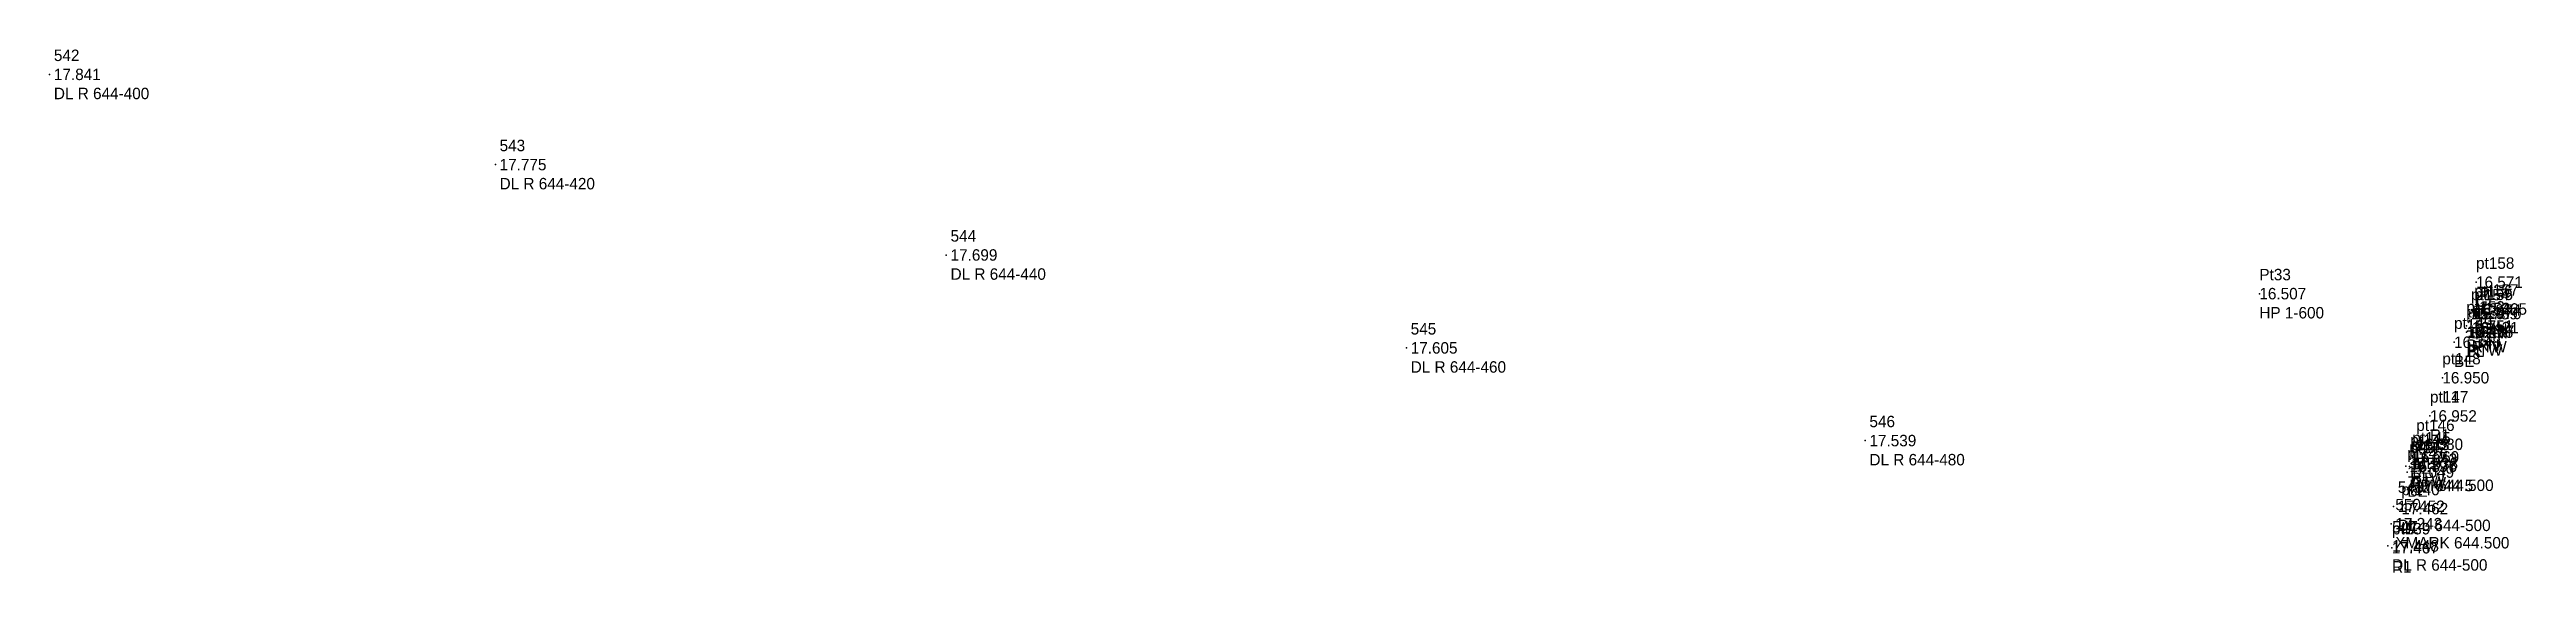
# Model space of a CAD drawing. Header units: metres. Extents: x 169978 to 830021, y 964681 to 1014880.
# Drawn here: x 177983.2 to 178091.4, y 975551.8 to 975574.7 of the extents above; entities that cross this region are included whole.
import ezdxf

# ---------------------------------------------------------------- set-up
doc = ezdxf.new("R2010")
doc.units = ezdxf.units.M

msp = doc.modelspace()

# ---------------------------------------------------------------- texts
at = {"layer": 'MDU TO TCNMEJ TO TN CS 644 500 To 645 700 UL & DL_SurveyPoint', "color": 7, "char_height": 0.5, "attachment_point": 4}
for s, insert, width in [('pt158\\P16.571\\PGL', (178089.18, 975564.52, 16.57), 3), ('pt153\\P15.751\\PDRN', (178088.76, 975562.61, 15.75), 3), ('pt154\\P15.759\\PDRN', (178088.96, 975563.15, 15.76), 3), ('pt152\\P16.421\\PRTW', (178089, 975562.54, 16.42), 3), ('pt156\\P16.974\\PDRN', (178089.1, 975563.31, 16.97), 3), ('pt155\\P16.970\\PDRN', (178089.12, 975563.16, 16.97), 3), ('pt157\\P16.465\\PGL', (178089.36, 975563.35, 16.46), 3), ('pt149\\P16.348\\PBE', (178088.22, 975561.9, 16.35), 3), ('pt150\\P16.276\\PFL', (178088.76, 975562.34, 16.28), 3), ('pt151\\P16.427\\PRTW', (178088.81, 975562.39, 16.43), 3), ('pt148\\P16.950\\PL1', (178087.71, 975560.35, 16.95), 3), ('pt147\\P16.952\\PR1', (178087.17, 975558.68, 16.95), 3), ('pt146\\P16.380\\PBE', (178086.57, 975557.44, 16.38), 3), ('pt141\\P17.049\\PBE', (178086.18, 975556.23, 17.05), 3), ('pt142\\P16.797\\PHP 644 5', (178086.27, 975556.47, 16.8), 4.5), ('pt144\\P17.043\\PRTW ', (178086.31, 975556.79, 17.04), 3), ('pt143\\P17.038\\PRTW ', (178086.35, 975556.6, 17.04), 3), ('pt145\\P16.269\\PFL', (178086.4, 975556.89, 16.27), 3), ('pt140\\P17.462\\PL1', (178085.92, 975554.63, 17.46), 3), ('pt139\\P17.467\\PR1', (178085.51, 975552.92, 17.47), 3)]:
    msp.add_mtext(s, dxfattribs=dict(at, insert=insert, width=width))
at = {"layer": 'MDU TO TN 3MVN TOMLMR  CH 0-400 TO 5-800_SurveyPoint', "color": 7, "insert": (178079.72, 975564.02, 16.51), "char_height": 0.5, "width": 4.5, "attachment_point": 4}
msp.add_mtext('Pt33\\P16.507\\PHP 1-600', dxfattribs=at)
at = {"layer": 'MEJ TO TN CH635-600 TOCH647-200_Survey', "char_height": 0.5, "attachment_point": 4}
for s, insert, width in [(' 542\\P 17.841\\P DL R 644-400', (177983.24, 975573.6, 17.84), 6.5), (' 543\\P 17.775\\P DL R 644-420', (178002.7, 975569.66, 17.77), 6.5), (' 544\\P 17.699\\P DL R 644-440', (178022.39, 975565.71, 17.7), 6.5), (' 545\\P 17.605\\P DL R 644-460', (178042.48, 975561.65, 17.6), 6.5), (' 546\\P 17.539\\P DL R 644-480', (178062.51, 975557.6, 17.54), 6.5), (' 549\\P 16.876\\P HM 644.500', (178086.12, 975556.48, 16.88), 5.5), (' 550\\P 17.243\\P XMARK 644.500', (178085.47, 975553.97, 17.24), 7), (' 548\\P 17.452\\P DL L 644-500', (178085.58, 975554.73, 17.45), 6.5), (' 547\\P 17.448\\P DL R 644-500', (178085.33, 975553, 17.45), 6.5)]:
    msp.add_mtext(s, dxfattribs=dict(at, insert=insert, width=width))

# ---------------------------------------------------------------- linework, layer by layer
at = {"layer": 'MDU TO TCNMEJ TO TN CS 644 500 To 645 700 UL & DL_SurveyPoint'}
for p in [(178089.18, 975564.52, 16.57), (178088.76, 975562.61, 15.75), (178088.96, 975563.15, 15.76), (178089, 975562.54, 16.42), (178089.1, 975563.31, 16.97), (178089.12, 975563.16, 16.97), (178089.36, 975563.35, 16.46), (178088.22, 975561.9, 16.35), (178088.76, 975562.34, 16.28), (178088.81, 975562.39, 16.43), (178087.71, 975560.35, 16.95), (178087.17, 975558.68, 16.95), (178086.57, 975557.44, 16.38), (178086.18, 975556.23, 17.05), (178086.27, 975556.47, 16.8), (178086.31, 975556.79, 17.04), (178086.35, 975556.6, 17.04), (178086.4, 975556.89, 16.27), (178085.92, 975554.63, 17.46), (178085.51, 975552.92, 17.47)]:
    msp.add_point(p, dxfattribs=at)
at = {"layer": 'MDU TO TN 3MVN TOMLMR  CH 0-400 TO 5-800_SurveyPoint'}
msp.add_point((178079.72, 975564.02, 16.51), dxfattribs=at)
at = {"layer": 'MEJ TO TN CH635-600 TOCH647-200_Survey'}
for p in [(177983.24, 975573.6, 17.84), (178002.7, 975569.66, 17.77), (178022.39, 975565.71, 17.7), (178042.48, 975561.65, 17.6), (178062.51, 975557.6, 17.54), (178086.12, 975556.48, 16.88), (178085.47, 975553.97, 17.24), (178085.58, 975554.73, 17.45), (178085.33, 975553, 17.45)]:
    msp.add_point(p, dxfattribs=at)

msp.set_redraw_order([(e.dxf.handle, doc.entitydb.next_handle()) for e in msp.query("TEXT MTEXT ATTDEF DIMENSION ARC_DIMENSION")])  # texts and dimensions are drawn at this point

doc.saveas('drawing.dxf')
